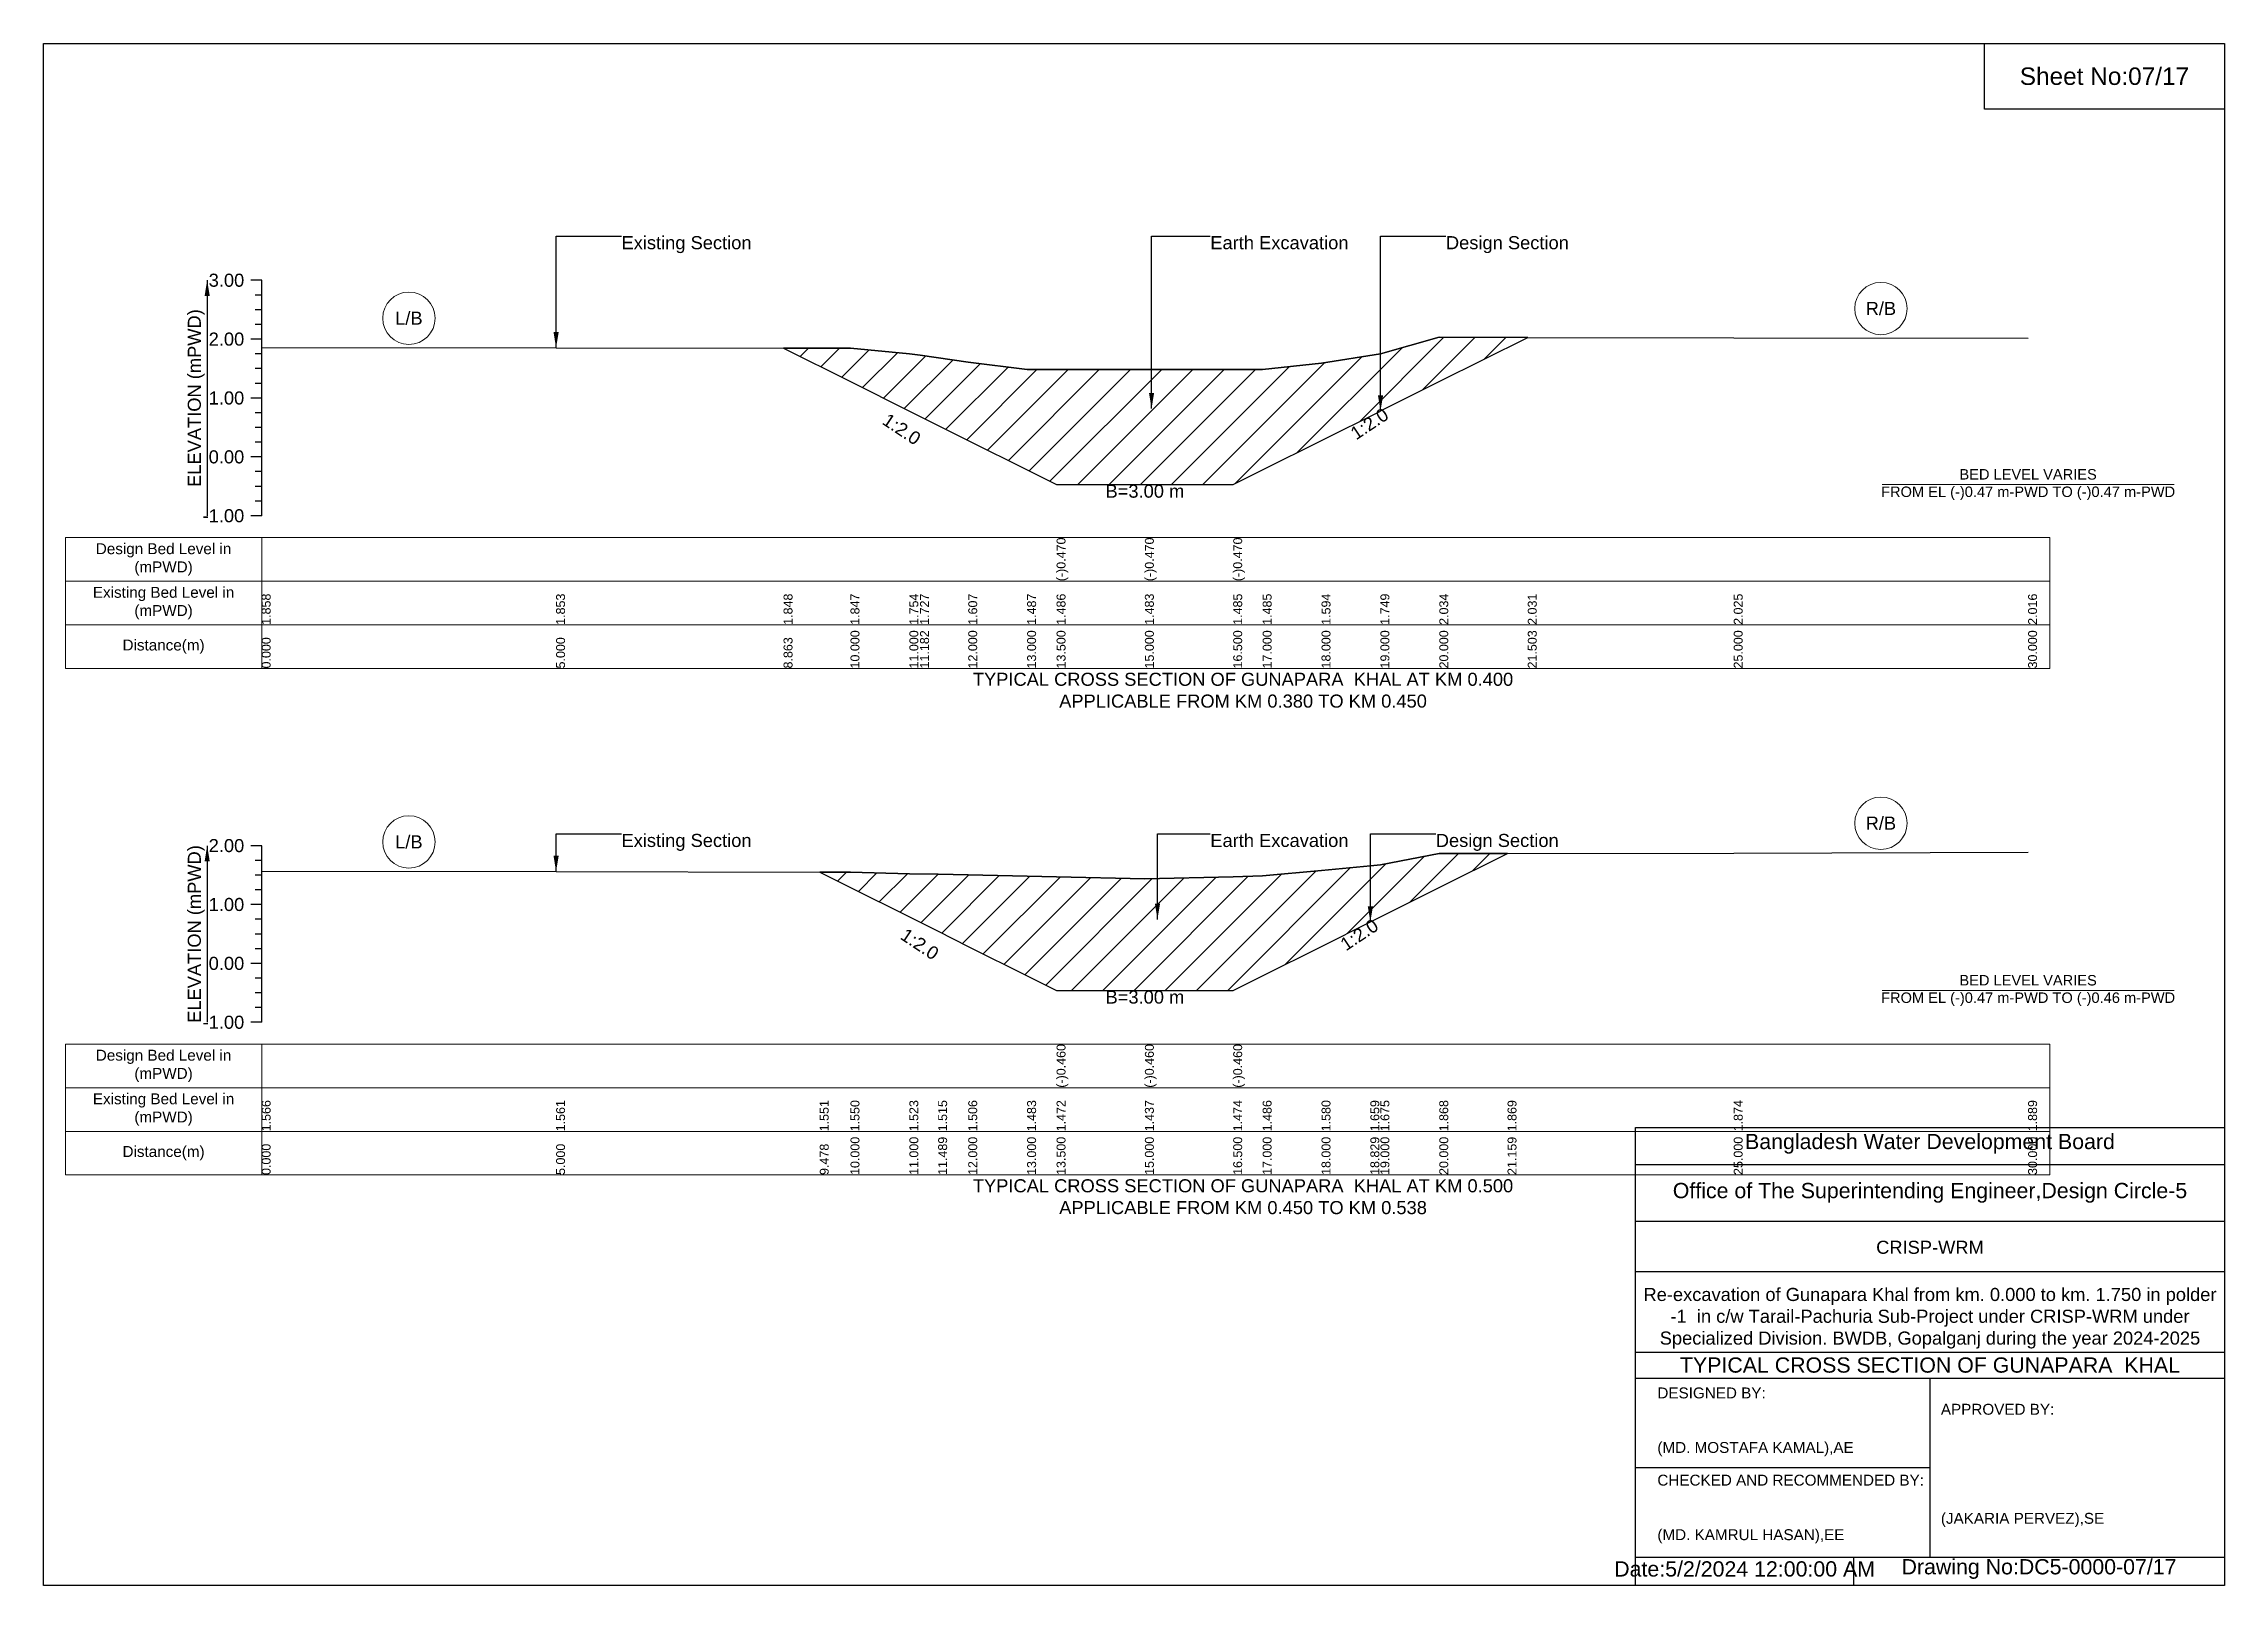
# Model space of a CAD drawing. Header units: inches. Extents: x 91000 to 268000, y -5656 to 171.
# Drawn here: x 160000 to 168000, y -5656 to 0 of the extents above; entities that cross this region are included whole.
import ezdxf

# ---------------------------------------------------------------- set-up
doc = ezdxf.new("R2010")
doc.units = ezdxf.units.IN
doc.header["$LTSCALE"] = 7
doc.header["$MEASUREMENT"] = 0
for name, color, linetype, lineweight in [('Cross section Data Border', 7, 'Continuous', 9), ('Cross Section Labels', 7, 'Continuous', 9), ('Existing_Bed_Level for Xsection', 7, 'Continuous', 25)]:
    doc.layers.add(name, color=color, linetype=linetype, lineweight=lineweight)
doc.styles.get("Standard").update_dxf_attribs({"font": 'arial.ttf'})
doc.dimstyles.get("Standard").update_dxf_attribs({"dimtxt": 0.18, "dimasz": 0.18, "dimexe": 0.18, "dimexo": 0.0625, "dimgap": 0.09, "dimtad": 0, "dimtih": 1, "dimtoh": 1, "dimdec": 4, "dimzin": 0, "dimdsep": 46, "dimtxsty": 'Standard', "dimcen": 0.09, "dimadec": 0, "dimazin": 0, "dimtfac": 1, "dimtdec": 4, "dimtofl": 0, "dimtmove": 0, "dimatfit": 3, "dimfxl": 1, "dimtolj": 1, "dimtzin": 0, "dimarcsym": 0})

msp = doc.modelspace()

# ---------------------------------------------------------------- texts
at = {"attachment_point": 5}
for s, insert, char_height in [('Sheet No:07/17', (167560, -120), 64), ('Bangladesh Water Development Board', (166920, -4036), 56), ('Office of The Superintending Engineer,Design Circle-5', (166920, -4216), 56)]:
    msp.add_mtext(s, dxfattribs=dict(at, insert=insert, char_height=char_height))
for s, insert, char_height, width, attachment_point in [('CRISP-WRM', (166920, -4416), 48, 2240, 5), ('Re-excavation of Gunapara Khal from km. 0.000 to km. 1.750 in polder -1  in c/w Tarail-Pachuria Sub-Project under CRISP-WRM under Specialized Division. BWDB, Gopalganj during the year 2024-2025', (166920, -4676), 48, 2160, 5), ('TYPICAL CROSS SECTION OF GUNAPARA  KHAL', (166920, -4848), 56, 2240, 5), ('DESIGNED BY:^J^J^J(MD. MOSTAFA KAMAL),AE', (165920, -5056), 40, 1120, 4), ('APPROVED BY:^J^J^J^J^J^J(JAKARIA PERVEZ),SE', (166960, -5216), 40, 1120, 4), ('CHECKED AND RECOMMENDED BY:^J^J^J(MD. KAMRUL HASAN),EE', (165920, -5376), 40, 1120, 4), ('Date:5/2/2024 12:00:00 AM', (166240, -5596), 56, 1120, 5), ('Drawing No:DC5-0000-07/17', (167320, -5596), 56, 1760, 5)]:
    msp.add_mtext(s, dxfattribs=dict(insert=insert, char_height=char_height, width=width, attachment_point=attachment_point))
at = {"layer": 'Cross section Data Border', "char_height": 40, "width": 640, "attachment_point": 5}
for s, insert in [('Design Bed Level in (mPWD)', (160440, -1892.3)), ('Existing Bed Level in (mPWD)', (160440, -2052.3)), ('Distance(m)', (160440, -2212.3)), ('Design Bed Level in (mPWD)', (160440, -3750.4)), ('Existing Bed Level in (mPWD)', (160440, -3910.4)), ('Distance(m)', (160440, -4070.4))]:
    msp.add_mtext(s, dxfattribs=dict(at, insert=insert))
at = {"layer": 'Cross Section Labels'}
for s, insert, char_height, attachment_point in [('Existing Section', (162120, -706.3), 48, 1), ('Earth Excavation', (164280, -706.3), 48, 1), ('Design Section', (165144.3, -706.3), 48, 1), ('R/B', (166740, -971.9), 48, 5), ('L/B', (161340, -1007.5), 48, 5), ('BED LEVEL VARIES ^JFROM EL (-)0.47 m-PWD TO (-)0.47 m-PWD', (167280, -1617.8), 38.4, 5), ('B=3.00 m', (164040, -1617.8), 48, 2), ('TYPICAL CROSS SECTION OF GUNAPARA  KHAL AT KM 0.400^JAPPLICABLE FROM KM 0.380 TO KM 0.450', (164400, -2372.3), 48, 5), ('R/B', (166740, -2860), 48, 5), ('L/B', (161340, -2928.7), 48, 5), ('Existing Section', (162120, -2899.2), 48, 1), ('Earth Excavation', (164280, -2899.2), 48, 1), ('Design Section', (165107.1, -2899.2), 48, 1), ('BED LEVEL VARIES ^JFROM EL (-)0.47 m-PWD TO (-)0.46 m-PWD', (167280, -3473.8), 38.4, 5), ('B=3.00 m', (164040, -3473.8), 48, 2), ('TYPICAL CROSS SECTION OF GUNAPARA  KHAL AT KM 0.500^JAPPLICABLE FROM KM 0.450 TO KM 0.538', (164400, -4230.4), 48, 5)]:
    msp.add_mtext(s, dxfattribs=dict(at, insert=insert, char_height=char_height, attachment_point=attachment_point))
at = {"layer": 'Cross Section Labels', "char_height": 48, "attachment_point": 2}
for insert, rotation in [((164850.3, -1374.7), 33.69007), ((163161.2, -1394.5), 326.30993), ((163227.6, -3283.5), 326.30993), ((164813.1, -3249.2), 33.69007)]:
    msp.add_mtext('1:2.0', dxfattribs=dict(at, insert=insert, rotation=rotation))
at = {"layer": 'Existing_Bed_Level for Xsection', "char_height": 48, "attachment_point": 6}
for s, insert in [('3.00', (160736, -868.3)), ('2.00', (160736, -1084.3)), ('1.00', (160736, -1300.3)), ('0.00', (160736, -1516.3)), ('-1.00', (160736, -1732.3)), ('2.00', (160736, -2942.4)), ('1.00', (160736, -3158.4)), ('0.00', (160736, -3374.4)), ('-1.00', (160736, -3590.4))]:
    msp.add_mtext(s, dxfattribs=dict(at, insert=insert))
at = {"layer": 'Existing_Bed_Level for Xsection', "rotation": 90}
for s, insert, char_height, attachment_point in [('ELEVATION (mPWD)', (160560, -1300.3), 48, 5), ('(-)0.470', (163716, -1972.3), 32.8, 1), ('(-)0.470', (164040, -1972.3), 32.8, 1), ('(-)0.470', (164364, -1972.3), 32.8, 1), ('1.858', (160800, -2132.3), 32.8, 1), ('1.853', (161880, -2132.3), 32.8, 1), ('1.848', (162714.5, -2132.3), 32.8, 1), ('1.847', (162960, -2132.3), 32.8, 1), ('1.754', (163176, -2132.3), 32.8, 1), ('1.727', (163215.2, -2132.3), 32.8, 1), ('1.607', (163392, -2132.3), 32.8, 1), ('1.487', (163608, -2132.3), 32.8, 1), ('1.486', (163716, -2132.3), 32.8, 1), ('1.483', (164040, -2132.3), 32.8, 1), ('1.485', (164364, -2132.3), 32.8, 1), ('1.485', (164472, -2132.3), 32.8, 1), ('1.594', (164688, -2132.3), 32.8, 1), ('1.749', (164904, -2132.3), 32.8, 1), ('2.034', (165120, -2132.3), 32.8, 1), ('2.031', (165444.6, -2132.3), 32.8, 1), ('2.025', (166200, -2132.3), 32.8, 1), ('2.016', (167280, -2132.3), 32.8, 1), ('10.000', (162960, -2292.3), 32.8, 1), ('11.000', (163176, -2292.3), 32.8, 1), ('11.182', (163215.2, -2292.3), 32.8, 1), ('12.000', (163392, -2292.3), 32.8, 1), ('13.000', (163608, -2292.3), 32.8, 1), ('13.500', (163716, -2292.3), 32.8, 1), ('15.000', (164040, -2292.3), 32.8, 1), ('16.500', (164364, -2292.3), 32.8, 1), ('17.000', (164472, -2292.3), 32.8, 1), ('18.000', (164688, -2292.3), 32.8, 1), ('19.000', (164904, -2292.3), 32.8, 1), ('20.000', (165120, -2292.3), 32.8, 1), ('21.503', (165444.6, -2292.3), 32.8, 1), ('25.000', (166200, -2292.3), 32.8, 1), ('30.000', (167280, -2292.3), 32.8, 1), ('0.000', (160800, -2292.3), 32.8, 1), ('5.000', (161880, -2292.3), 32.8, 1), ('8.863', (162714.5, -2292.3), 32.8, 1), ('ELEVATION (mPWD)', (160560, -3266.4), 48, 5), ('(-)0.460', (163716, -3830.4), 32.8, 1), ('(-)0.460', (164040, -3830.4), 32.8, 1), ('(-)0.460', (164364, -3830.4), 32.8, 1), ('1.566', (160800, -3990.4), 32.8, 1), ('1.561', (161880, -3990.4), 32.8, 1), ('1.551', (162847.2, -3990.4), 32.8, 1), ('1.550', (162960, -3990.4), 32.8, 1), ('1.523', (163176, -3990.4), 32.8, 1), ('1.515', (163281.6, -3990.4), 32.8, 1), ('1.506', (163392, -3990.4), 32.8, 1), ('1.483', (163608, -3990.4), 32.8, 1), ('1.472', (163716, -3990.4), 32.8, 1), ('1.437', (164040, -3990.4), 32.8, 1), ('1.474', (164364, -3990.4), 32.8, 1), ('1.486', (164472, -3990.4), 32.8, 1), ('1.580', (164688, -3990.4), 32.8, 1), ('1.659', (164867.1, -3990.4), 32.8, 1), ('1.675', (164904, -3990.4), 32.8, 1), ('1.868', (165120, -3990.4), 32.8, 1), ('1.869', (165370.3, -3990.4), 32.8, 1), ('1.874', (166200, -3990.4), 32.8, 1), ('1.889', (167280, -3990.4), 32.8, 1), ('0.000', (160800, -4150.4), 32.8, 1), ('5.000', (161880, -4150.4), 32.8, 1), ('9.478', (162847.2, -4150.4), 32.8, 1), ('10.000', (162960, -4150.4), 32.8, 1), ('11.000', (163176, -4150.4), 32.8, 1), ('11.489', (163281.6, -4150.4), 32.8, 1), ('12.000', (163392, -4150.4), 32.8, 1), ('13.000', (163608, -4150.4), 32.8, 1), ('13.500', (163716, -4150.4), 32.8, 1), ('15.000', (164040, -4150.4), 32.8, 1), ('16.500', (164364, -4150.4), 32.8, 1), ('17.000', (164472, -4150.4), 32.8, 1), ('18.000', (164688, -4150.4), 32.8, 1), ('18.829', (164867.1, -4150.4), 32.8, 1), ('19.000', (164904, -4150.4), 32.8, 1), ('20.000', (165120, -4150.4), 32.8, 1), ('21.159', (165370.3, -4150.4), 32.8, 1), ('25.000', (166200, -4150.4), 32.8, 1), ('30.000', (167280, -4150.4), 32.8, 1)]:
    msp.add_mtext(s, dxfattribs=dict(at, insert=insert, char_height=char_height, attachment_point=attachment_point))

# ---------------------------------------------------------------- hatches: boundary and pattern name
at = {"layer": 'Existing_Bed_Level for Xsection'}
h = msp.add_hatch(dxfattribs=at)
h.set_pattern_fill('ANSI31', color=256, scale=648, style=0)
h.paths.add_polyline_path([(162714.5, -1117.1), (162960, -1239.8), (163176, -1347.8), (163215.2, -1367.5), (163392, -1455.8), (163608, -1563.8), (163716, -1617.8), (164040, -1617.8), (164364, -1617.8), (164472, -1563.8), (164688, -1455.8), (164904, -1347.8), (164904.3, -1347.7), (165120, -1239.8), (165444.6, -1077.6), (165120, -1077), (164904.3, -1138.5), (164904, -1138.5), (164688, -1172), (164472, -1195.6), (164364, -1195.7), (164040, -1196), (163716, -1195.4), (163608, -1195.1), (163392, -1169.2), (163215.2, -1143.2), (163176, -1137.5), (162960, -1117.4)])
h = msp.add_hatch(dxfattribs=at)
h.set_pattern_fill('ANSI31', color=256, scale=648, style=0)
h.paths.add_polyline_path([(162847.2, -3039.3), (162960, -3095.8), (163176, -3203.8), (163281.6, -3256.5), (163392, -3311.8), (163608, -3419.8), (163716, -3473.8), (164040, -3473.8), (164364, -3473.8), (164472, -3419.8), (164688, -3311.8), (164867.1, -3222.2), (164904, -3203.8), (165120, -3095.8), (165370.3, -2970.6), (165120, -2970.9), (164904, -3012.6), (164867.1, -3016.1), (164688, -3033.1), (164472, -3053.4), (164364, -3056.1), (164040, -3064), (163716, -3056.5), (163608, -3054.1), (163392, -3049.1), (163281.6, -3047.2), (163176, -3045.4), (162960, -3039.6)])

# ---------------------------------------------------------------- linework, layer by layer
for points in [[(160000, 0), (168000, 0), (168000, -5656), (160000, -5656)], [(167120, 0), (168000, 0), (168000, -240), (167120, -240)]]:
    msp.add_lwpolyline(points, close=True)
for points in [[(165840, -5656), (165840, -3976), (168000, -3976)], [(165840, -4112), (168000, -4112)], [(165840, -4320), (168000, -4320)], [(165840, -4504), (168000, -4504)], [(165840, -4800), (168000, -4800)], [(165840, -4896), (168000, -4896)], [(166920, -4896), (166920, -5552)], [(165840, -5224), (166920, -5224)], [(165840, -5552), (168000, -5552)], [(166640, -5552), (166640, -5656)]]:
    msp.add_lwpolyline(points)
at = {"layer": 'Cross section Data Border'}
for points in [[(160080, -1812.3), (167360, -1812.3), (167360, -2292.3), (160080, -2292.3)], [(160080, -3670.4), (167360, -3670.4), (167360, -4150.4), (160080, -4150.4)]]:
    msp.add_lwpolyline(points, close=True, dxfattribs=at)
for points in [[(160800, -1812.3), (160800, -2292.3)], [(160080, -1972.3), (167360, -1972.3)], [(160080, -2132.3), (167360, -2132.3)], [(160800, -3670.4), (160800, -4150.4)], [(160080, -3830.4), (167360, -3830.4)], [(160080, -3990.4), (167360, -3990.4)]]:
    msp.add_lwpolyline(points, dxfattribs=at)
at = {"layer": 'Cross Section Labels'}
for points in [[(166744.2, -1617.8), (167815.8, -1617.8)], [(166744.2, -3473.8), (167815.8, -3473.8)]]:
    msp.add_lwpolyline(points, dxfattribs=at)
for centre in [(166740, -971.9), (161340, -1007.5), (166740, -2860), (161340, -2928.7)]:
    msp.add_circle(centre, 96, dxfattribs=at)
at = {"layer": 'Existing_Bed_Level for Xsection'}
for points in [[(160800, -868.3), (160760, -868.3)], [(160800, -1732.3), (160800, -1516.3), (160800, -1300.3), (160800, -1084.3), (160800, -868.3)], [(160800, -922.3), (160776, -922.3)], [(160800, -976.3), (160776, -976.3)], [(160800, -1030.3), (160776, -1030.3)], [(160800, -1084.3), (160760, -1084.3)], [(160800, -1115), (161880, -1116.1), (162714.5, -1117.1), (162960, -1117.4), (163176, -1137.5), (163215.2, -1143.2), (163392, -1169.2), (163608, -1195.1), (163716, -1195.4), (163716, -1195.4), (164040, -1196), (164040, -1196), (164364, -1195.7), (164364, -1195.7), (164472, -1195.6), (164688, -1172), (164904, -1138.5), (164904.3, -1138.5), (165120, -1077), (165444.6, -1077.6), (166200, -1078.9), (167280, -1080.9)], [(160800, -1138.3), (160776, -1138.3)], [(160800, -1192.3), (160776, -1192.3)], [(160800, -1246.3), (160776, -1246.3)], [(160800, -1300.3), (160760, -1300.3)], [(160800, -1354.3), (160776, -1354.3)], [(160800, -1408.3), (160776, -1408.3)], [(160800, -1516.3), (160760, -1516.3)], [(160800, -1462.3), (160776, -1462.3)], [(160800, -1570.3), (160776, -1570.3)], [(160800, -1624.3), (160776, -1624.3)], [(160800, -1678.3), (160776, -1678.3)], [(160800, -1732.3), (160760, -1732.3)], [(160800, -2942.4), (160760, -2942.4)], [(160800, -3590.4), (160800, -3374.4), (160800, -3158.4), (160800, -2942.4)], [(160800, -2996.4), (160776, -2996.4)], [(160800, -3036.1), (161880, -3037.2), (162847.2, -3039.3), (162960, -3039.6), (163176, -3045.4), (163281.6, -3047.2), (163392, -3049.1), (163608, -3054.1), (163716, -3056.5), (163716, -3056.5), (164040, -3064), (164040, -3064), (164364, -3056.1), (164364, -3056.1), (164472, -3053.4), (164688, -3033.1), (164867.1, -3016.1), (164904, -3012.6), (165120, -2970.9), (165370.3, -2970.6), (166200, -2969.6), (167280, -2966.4)], [(160800, -3050.4), (160776, -3050.4)], [(160800, -3104.4), (160776, -3104.4)], [(160800, -3158.4), (160760, -3158.4)], [(160800, -3212.4), (160776, -3212.4)], [(160800, -3266.4), (160776, -3266.4)], [(160800, -3320.4), (160776, -3320.4)], [(160800, -3374.4), (160760, -3374.4)], [(160800, -3428.4), (160776, -3428.4)], [(160800, -3482.4), (160776, -3482.4)], [(160800, -3590.4), (160760, -3590.4)], [(160800, -3536.4), (160776, -3536.4)]]:
    msp.add_lwpolyline(points, dxfattribs=at)
for points in [[(162714.5, -1117.1), (162714.5, -1117.1), (162960, -1239.8), (163176, -1347.8), (163215.2, -1367.5), (163392, -1455.8), (163608, -1563.8), (163716, -1617.8), (163716, -1617.8), (164040, -1617.8), (164040, -1617.8), (164364, -1617.8), (164364, -1617.8), (164472, -1563.8), (164688, -1455.8), (164904, -1347.8), (164904.3, -1347.7), (165120, -1239.8), (165444.6, -1077.6), (165120, -1077), (164904.3, -1138.5), (164904, -1138.5), (164688, -1172), (164472, -1195.6), (164364, -1195.7), (164364, -1195.7), (164040, -1196), (164040, -1196), (163716, -1195.4), (163716, -1195.4), (163608, -1195.1), (163392, -1169.2), (163215.2, -1143.2), (163176, -1137.5), (162960, -1117.4), (162714.5, -1117.1)], [(162847.2, -3039.3), (162960, -3095.8), (163176, -3203.8), (163281.6, -3256.5), (163392, -3311.8), (163608, -3419.8), (163716, -3473.8), (163716, -3473.8), (164040, -3473.8), (164040, -3473.8), (164364, -3473.8), (164364, -3473.8), (164472, -3419.8), (164688, -3311.8), (164867.1, -3222.2), (164904, -3203.8), (165120, -3095.8), (165370.3, -2970.6), (165370.3, -2970.6), (165370.3, -2970.6), (165120, -2970.9), (164904, -3012.6), (164867.1, -3016.1), (164688, -3033.1), (164472, -3053.4), (164364, -3056.1), (164364, -3056.1), (164040, -3064), (164040, -3064), (163716, -3056.5), (163716, -3056.5), (163608, -3054.1), (163392, -3049.1), (163281.6, -3047.2), (163176, -3045.4), (162960, -3039.6)]]:
    msp.add_lwpolyline(points, close=True, dxfattribs=at)

msp.set_redraw_order([(e.dxf.handle, doc.entitydb.next_handle()) for e in msp.query("TEXT MTEXT ATTDEF DIMENSION ARC_DIMENSION")])  # texts and dimensions are drawn at this point

# ---------------------------------------------------------------- leaders
at = {"layer": 'Cross Section Labels', "annotation_type": 0, "has_hookline": 1, "hookline_direction": 0}
for points, text_width in [([(161880, -1116.1), (161880, -706.3), (162119.9, -706.3)], 467.2), ([(164064.4, -1338.9), (164064.4, -706.3), (164279.9, -706.3)], 497), ([(164904.3, -1347.7), (164904.3, -706.3), (165144.2, -706.3)], 441.2), ([(161880, -3037.2), (161880, -2899.2), (162119.9, -2899.2)], 467.2), ([(164086.1, -3212.7), (164086.1, -2899.2), (164279.9, -2899.2)], 497), ([(164867.1, -3222.2), (164867.1, -2899.2), (165107.1, -2899.2)], 441.2)]:
    msp.add_leader(points, dimstyle='Standard', override={"dimasz": 57.6}, dxfattribs=dict(at, text_width=text_width))
at = {"layer": 'Existing_Bed_Level for Xsection'}
for points in [[(160600, -868.3), (160600, -1732.3)], [(160600, -2942.4), (160600, -3590.4)]]:
    msp.add_leader(points, dimstyle='Standard', override={"dimasz": 57.6}, dxfattribs=at)

doc.saveas('drawing.dxf')
